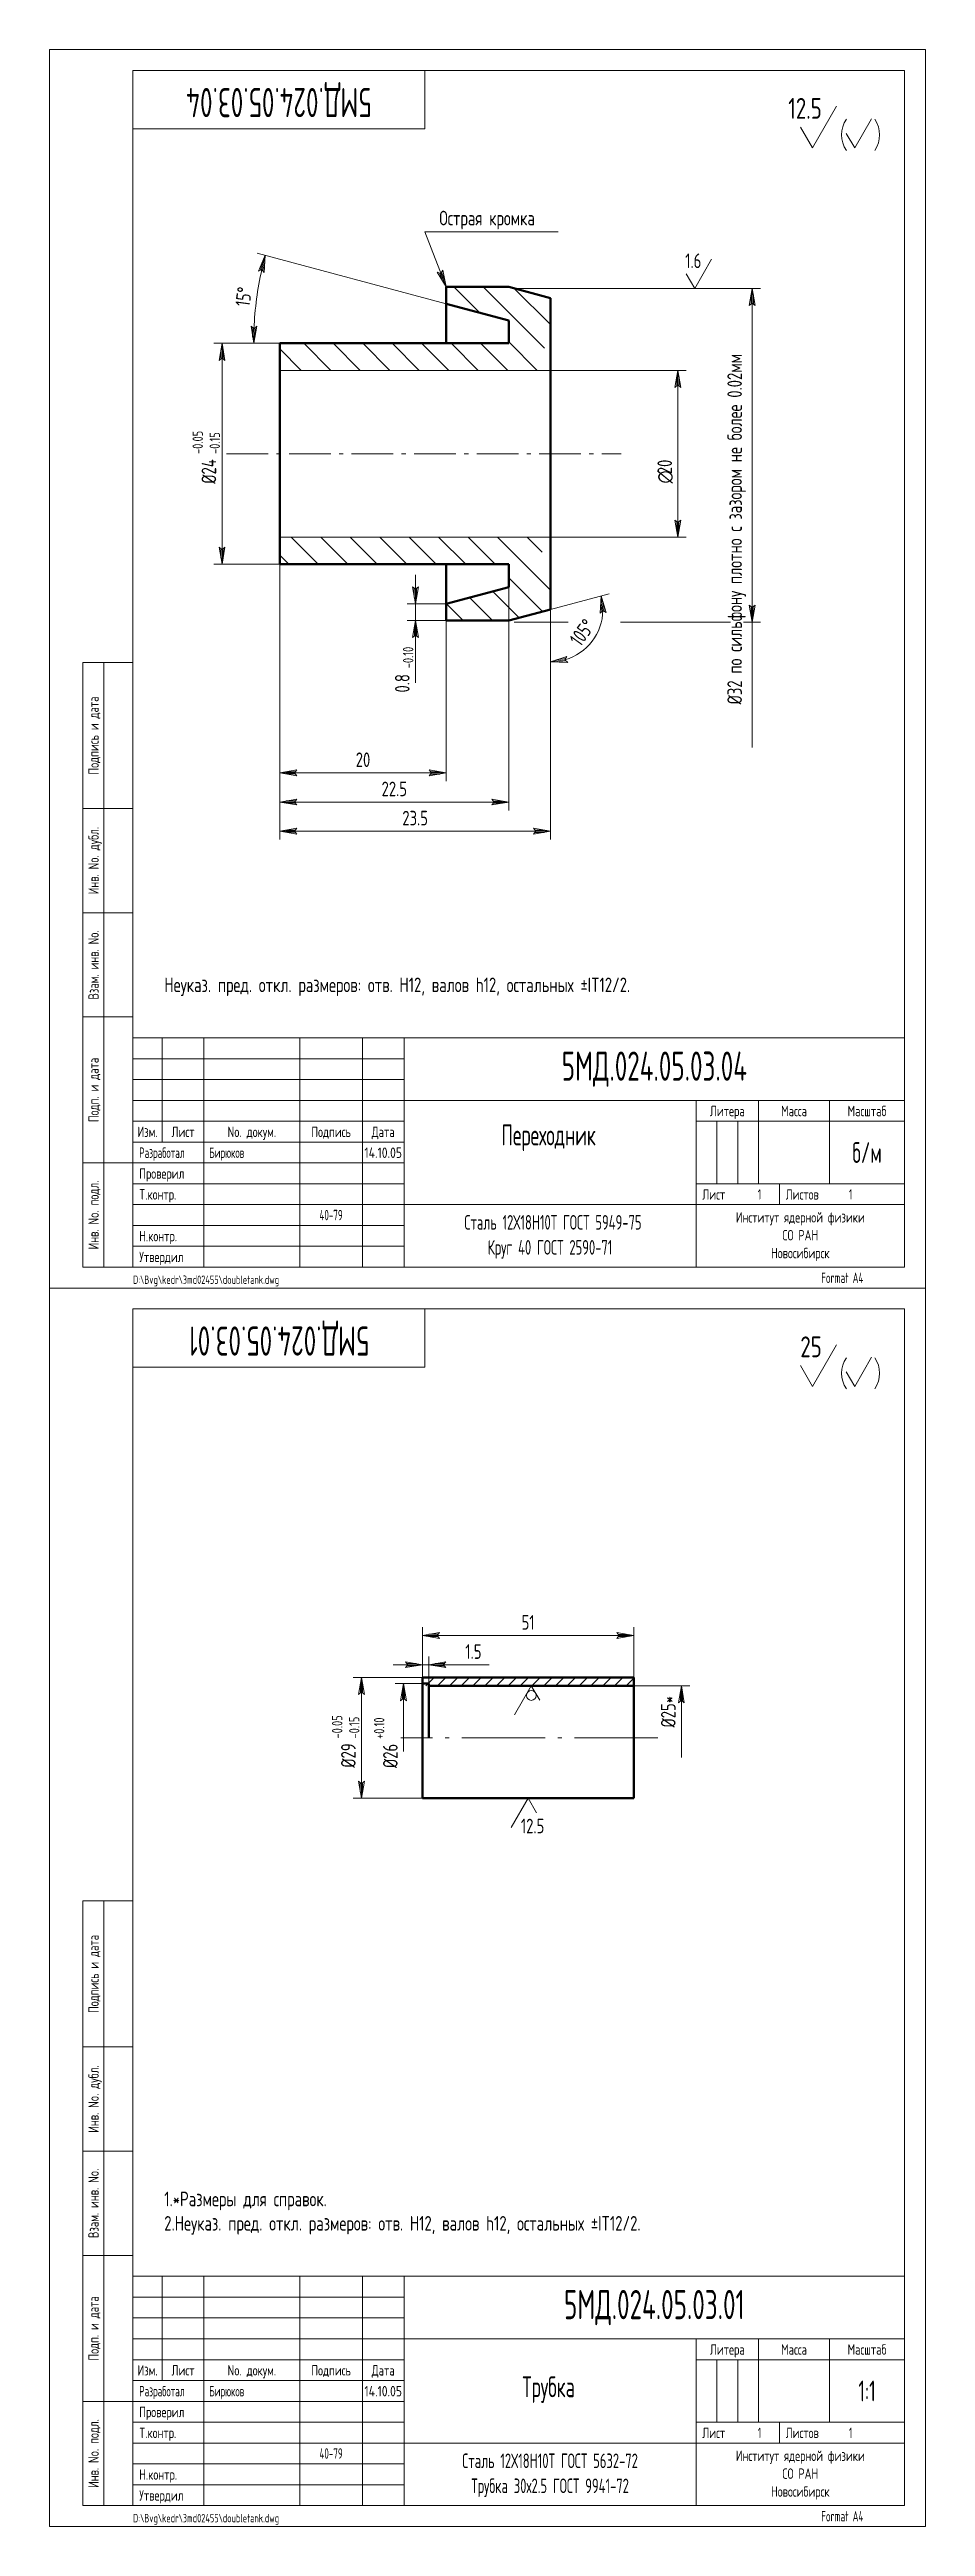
# Model space of a CAD drawing. Extents: x -414 to 4851, y -2165 to 1761.
# Drawn here: x 1324 to 1534, y 419 to 1013 of the extents above; entities that cross this region are included whole.
import ezdxf
from ezdxf.enums import TextEntityAlignment as Align

# ---------------------------------------------------------------- set-up
doc = ezdxf.new("R2010")
doc.units = 0
doc.linetypes.add('S-P10', pattern=[15, 10, -2, 1, -2])
doc.linetypes.add('S-P20', pattern=[27, 20, -3, 1, -3])
for name, color, linetype, lineweight in [('1', 9, 'CONTINUOUS', 20), ('2', 2, 'CONTINUOUS', 50), ('DIM', 4, 'CONTINUOUS', 20), ('HATCH', 5, 'CONTINUOUS', 20), ('TR', 3, 'CONTINUOUS', 20)]:
    doc.layers.add(name, color=color, linetype=linetype, lineweight=lineweight)
doc.styles.add('SIMPLEX', font='simplex.shx', dxfattribs={"width": 0.7})
pattern_1 = [(135, (7672.0785, -5245.069), (-3.535534, -3.535534), [])]

msp = doc.modelspace()

# ---------------------------------------------------------------- texts
at = {"layer": 'DIM', "style": 'SIMPLEX', "width": 0.7}
for s, p in [('12.5', (1509.44, 996.64)), ('25', (1509.44, 699.64))]:
    msp.add_text(s, height=5, dxfattribs=at).set_placement(p, align=Align.RIGHT)
msp.add_text('1.6', height=3.5, rotation=360, dxfattribs=at).set_placement((1480.56, 960.84), align=Align.RIGHT)
for s, p in [('-0.05', (1361.79, 916.26)), ('-0.05', (1395.23, 608.22)), ('+0.10', (1405.3, 608.11))]:
    msp.add_text(s, height=2.474, rotation=90, dxfattribs=at).set_placement(p, align=Align.BOTTOM_LEFT)
for s, p in [('-0.15', (1362.67, 916.26)), ('-0.10', (1409.03, 864.88)), ('-0.15', (1396.11, 608.22))]:
    msp.add_text(s, height=2.474, rotation=90, dxfattribs=at).set_placement(p, align=Align.TOP_LEFT)
for s, rotation, p in [('∅', 90, (1473.53, 909.18)), ('20', 90, (1473.53, 911.4)), ('12.5', 360, (1437.28, 585.47))]:
    msp.add_text(s, height=3.5, rotation=rotation, dxfattribs=at).set_placement(p)
for s, p in [('Подпись и дата', (1336.09, 848.74)), ('Инв. No. дубл.', (1336.09, 818.74)), ('Взам. инв. No.', (1336.09, 793.74)), ('Подп. и дата', (1336.09, 763.74)), ('Инв. No. подл.', (1336.09, 733.74)), ('Подпись и дата', (1336.09, 551.74)), ('Инв. No. дубл.', (1336.09, 521.74)), ('Взам. инв. No.', (1336.09, 496.74)), ('Подп. и дата', (1336.09, 466.74)), ('Инв. No. подл.', (1336.09, 436.74))]:
    msp.add_text(s, height=2.5, rotation=90, dxfattribs=at).set_placement(p, align=Align.CENTER)
at = {"layer": 'DIM', "char_height": 3.5, "attachment_point": 5, "style": 'SIMPLEX'}
for s, insert, rotation in [('\\A1;15°', (1370.82, 953.98), 82.41655), ('\\fSimplex|b0|i0|c204|p2;%%c32 по сильфону плотно с зазором не более 0.02мм', (1489.02, 898.22), 90), ('\\A1;%%c24', (1362.49, 912.06), 90), ('\\A1;105°', (1452.01, 873.45), 54.06239), ('\\A1;0.8', (1408.86, 861.26), 90), ('\\A1;%%c25*', (1472.63, 614.62), 90), ('\\A1;%%c29', (1395.93, 604.13), 90), ('\\A1;%%c26', (1406, 604.03), 90)]:
    msp.add_mtext(s, dxfattribs=dict(at, insert=insert, rotation=rotation))
for s, insert in [('20', (1399.44, 842.93)), ('22.5', (1406.94, 835.93)), ('23.5', (1411.94, 828.93)), ('\\A1;51', (1439.03, 636.06)), ('\\A1;1.5', (1425.92, 629.06))]:
    msp.add_mtext(s, dxfattribs=dict(at, insert=insert))
at = {"layer": 'TR', "style": 'SIMPLEX', "width": 0.7}
msp.add_text('Острая кромка', height=3.5, dxfattribs=at).set_placement((1417.75, 971.08))
at = {"layer": 'TR', "char_height": 3.5, "width": 170, "attachment_point": 7, "style": 'SIMPLEX'}
for s, insert in [('\\A1;Неуказ. пред. откл. размеров: отв. H12, валов h12, остальных ±IT12/2.', (1351.79, 786.24)), ('\\A1;1.*Размеры для справок.\\P2.Неуказ. пред. откл. размеров: отв. H12, валов h12, остальных ±IT12/2.', (1351.79, 489.24))]:
    msp.add_mtext(s, dxfattribs=dict(at, insert=insert))

# ---------------------------------------------------------------- blocks, each defined once
blk = doc.blocks.new('SHTAMP1')
at = {"layer": 'DIM', "color": 2}
for p, q in [((-185, 55), (0, 55)), ((-185, 55), (-185, 0)), ((-178, 55), (-178, 30)), ((-168, 55), (-168, 0)), ((-145, 55), (-145, 0)), ((-130, 55), (-130, 0)), ((-120, 55), (-120, 0)), ((-120, 40), (0, 40)), ((-50, 40), (-50, 0)), ((-35, 40), (-35, 20)), ((-18, 40), (-18, 20)), ((-185, 35), (-120, 35)), ((-185, 30), (-120, 30)), ((-50, 35), (0, 35)), ((-50, 20), (0, 20)), ((-30, 20), (-30, 15)), ((-120, 15), (0, 15))]:
    blk.add_line(p, q, dxfattribs=at)
at = {"layer": 'DIM'}
for p, q in [((-185, 50), (-120, 50)), ((-185, 45), (-120, 45)), ((-185, 40), (-120, 40)), ((-45, 35), (-45, 20)), ((-40, 35), (-40, 20)), ((-185, 25), (-120, 25)), ((-185, 20), (-120, 20)), ((-185, 15), (-120, 15)), ((-185, 10), (-120, 10)), ((-185, 5), (-120, 5))]:
    blk.add_line(p, q, dxfattribs=at)
at = {"layer": 'DIM', "style": 'SIMPLEX', "width": 0.6}
blk.add_text('1', height=2.5, dxfattribs=at).set_placement((-35.18, 16.2))
at = {"layer": 'DIM', "style": 'SIMPLEX', "width": 0.6, "flags": 8}
blk.add_attdef('ОБОЗНАЧЕНИЕ2', text='', height=7, dxfattribs=at).set_placement((-117, 60), align=Align.MIDDLE)
at = {"layer": 'DIM', "style": 'SIMPLEX', "width": 0.6}
for tag, height, p in [('ОБОЗНАЧЕНИЕ', 7, (-60, 47.5)), ('МАСШТАБ', 5, (-9, 27.5))]:
    blk.add_attdef(tag, text='', height=height, dxfattribs=at).set_placement(p, align=Align.MIDDLE)
at = {"layer": 'DIM', "style": 'SIMPLEX', "width": 0.910843}
blk.add_attdef('ДАТА', text='', height=2.5, dxfattribs=at).set_placement((-129.5, 26.2), (-120.5, 26.2), align=Align.FIT)
at = {"layer": 'DIM', "style": 'SIMPLEX', "width": 0.6}
for tag, p in [('ЛИСТОВ', (-13.32, 16.2)), ('FORMAT', (-20, -3.8))]:
    blk.add_attdef(tag, p, '', height=2.5, dxfattribs=at)
blk.add_attdef('ТЕЛЕФОН', text='', height=2.5, dxfattribs=at).set_placement((-137.5, 12.5), align=Align.MIDDLE_CENTER)
at = {"layer": 'TR', "style": 'SIMPLEX', "width": 0.7}
for s, p in [('Литера', (-42.5, 36.2)), ('Масса', (-26.5, 36.2)), ('Масштаб', (-9, 36.2)), ('Изм.', (-181.5, 31.2)), ('Лист', (-173, 31.2)), ('No. докум.', (-156.5, 31.2)), ('Подпись', (-137.5, 31.2)), ('Дата', (-125, 31.2)), ('Институт ядерной физики', (-25, 10.7)), ('СО РАН', (-25, 6.42)), ('Новосибирск', (-25, 2.13))]:
    blk.add_text(s, height=2.5, dxfattribs=at).set_placement(p, align=Align.CENTER)
at = {"layer": 'TR', "style": 'SIMPLEX'}
for s, width, p in [('Разработал', 0.6, (-183.5, 26.2)), ('T.контр.', 0.7, (-183.5, 16.2)), ('Проверил', 0.7, (-183.5, 21.2)), ('Лист', 0.7, (-48.5, 16.2)), ('Листов', 0.7, (-28.5, 16.2)), ('Н.контр.', 0.7, (-183.5, 6.2)), ('Утвердил', 0.7, (-183.5, 1.2))]:
    blk.add_text(s, height=2.5, dxfattribs=dict(at, width=width)).set_placement(p)
at = {"layer": 'TR', "style": 'SIMPLEX', "width": 0.6}
for tag, height, p in [('НАИМЕНОВАНИЕ', 5, (-85.35, 29.2)), ('НАИМЕНОВАНИЕ2', 5, (-85.35, 21.2)), ('МАТЕРИАЛ', 3.5, (-85, 9)), ('СОРТАМЕНТ', 3.5, (-85, 3))]:
    blk.add_attdef(tag, text='', height=height, dxfattribs=at).set_placement(p, align=Align.CENTER)
for tag, p, height in [('РАЗРАБОТАЛ', (-166.7, 26.2), 2.5), ('ПРОВЕРИЛ', (-166.7, 21.2), 2.5), ('НОРМОКОНТРОЛЬ', (-166.7, 6.2), 2.5), ('УТВЕРДИЛ', (-166.7, 1.2), 2.5), ('ФАЙЛ', (-185, -4), 2)]:
    blk.add_attdef(tag, p, '', height=height, dxfattribs=at)
blk = doc.blocks.new('LEADR')
at = {"layer": 'DIM'}
for p, q in [((-1.17, 0.2), (0, 0)), ((-1, 0), (-1.17, 0.2)), ((0, 0), (-1.17, -0.2)), ((-0.44, 0.07), (-1.06, 0.07)), ((0, 0), (-1, 0)), ((-1.17, -0.2), (-1, 0)), ((-0.44, -0.08), (-1.06, -0.08))]:
    blk.add_line(p, q, dxfattribs=at)

# ---------------------------------------------------------------- hatches: boundary and pattern name
at = {"layer": 'HATCH'}
h = msp.add_hatch(dxfattribs=at)
h.set_pattern_fill('U', color=256, scale=5, angle=135, style=0, pattern_type=0)
h.set_pattern_definition(pattern_1)
h.paths.add_polyline_path([(1379.5, 942.8), (1379.5, 936.3), (1444.39, 936.3), (1444.39, 938.3, -1), (1444.39, 942.3), (1444.39, 953.62), (1434.39, 956.3), (1419.39, 956.3), (1419.39, 952.3), (1434.39, 948.28), (1434.39, 942.8)])
h = msp.add_hatch(dxfattribs=at)
h.set_pattern_fill('U', color=256, scale=5, angle=135, style=0, pattern_type=0)
h.set_pattern_definition(pattern_1)
h.paths.add_polyline_path([(1379.5, 896.3), (1379.5, 889.8), (1434.39, 889.8), (1434.39, 884.32), (1419.39, 880.3), (1419.39, 876.3), (1434.39, 876.3), (1444.39, 878.98), (1444.39, 890.3, -1), (1444.39, 894.3), (1444.39, 896.3)])
h = msp.add_hatch(dxfattribs=at)
h.set_pattern_fill('U', color=256, scale=2, angle=45, style=0, pattern_type=0)
h.set_pattern_definition([(45, (581.4915, 305.4806), (-1.4142136, 1.4142136), [])])
h.paths.add_polyline_path([(1413.69, 622.87), (1413.69, 620.87), (1464.37, 620.87), (1464.37, 622.87)])

# ---------------------------------------------------------------- linework, layer by layer
at = {"layer": '1', "color": 2}
for p, q in [((1379.5, 936.3), (1444.39, 936.3)), ((1379.5, 896.3), (1444.39, 896.3))]:
    msp.add_line(p, q, dxfattribs=at)
at = {"layer": '1', "linetype": 'S-P10'}
msp.add_line((1366.7, 916.3), (1461.35, 916.3), dxfattribs=at)
at = {"layer": '1', "linetype": 'S-P20'}
msp.add_line((1470.13, 608.37), (1408.55, 608.37), dxfattribs=at)
at = {"layer": '2'}
for p, q in [((1419.39, 956.3), (1419.39, 942.8)), ((1419.39, 956.3), (1434.39, 956.3)), ((1434.39, 948.28), (1419.39, 952.3)), ((1444.39, 953.62), (1434.39, 956.3)), ((1444.39, 953.62), (1444.39, 916.3)), ((1434.39, 948.28), (1434.39, 942.8)), ((1434.39, 942.8), (1379.5, 942.8)), ((1379.5, 942.8), (1379.5, 936.3)), ((1379.5, 936.3), (1379.5, 916.3)), ((1379.5, 896.3), (1379.5, 916.3)), ((1444.39, 878.98), (1444.39, 916.3)), ((1379.5, 889.8), (1379.5, 896.3)), ((1434.39, 889.8), (1379.5, 889.8)), ((1419.39, 876.3), (1419.39, 889.8)), ((1434.39, 884.32), (1434.39, 889.8)), ((1434.39, 884.32), (1419.39, 880.3)), ((1419.39, 876.3), (1434.39, 876.3)), ((1444.39, 878.98), (1434.39, 876.3)), ((1413.69, 622.87), (1464.37, 622.87)), ((1413.69, 608.37), (1413.69, 622.87)), ((1413.69, 621.37), (1415.19, 621.37)), ((1415.19, 608.37), (1415.19, 621.37)), ((1415.19, 620.87), (1464.37, 620.87)), ((1464.37, 608.37), (1464.37, 622.87)), ((1413.69, 608.37), (1413.69, 593.87)), ((1464.37, 608.37), (1464.37, 593.87)), ((1413.69, 593.87), (1464.37, 593.87))]:
    msp.add_line(p, q, dxfattribs=at)
at = {"layer": 'DIM'}
for p, q in [((1414.25, 969.5), (1446.27, 969.5)), ((1419.39, 956.3), (1414.25, 969.5)), ((1419.39, 952.3), (1374.08, 964.44)), ((1435.71, 955.94), (1494.75, 955.94)), ((1492.75, 952.44), (1492.75, 879.44)), ((1371.23, 942.8), (1363.64, 942.8)), ((1365.64, 939.3), (1365.64, 893.3)), ((1379.5, 942.8), (1371.23, 942.8)), ((1444.39, 936.3), (1476.93, 936.3)), ((1474.93, 899.8), (1474.93, 932.8)), ((1444.39, 896.3), (1476.93, 896.3)), ((1379.5, 889.8), (1363.64, 889.8)), ((1379.5, 889.8), (1379.5, 823.78)), ((1379.5, 889.8), (1379.5, 830.78)), ((1379.5, 889.8), (1379.5, 837.78)), ((1379.5, 889.8), (1379.5, 844.78)), ((1412.01, 883.8), (1412.01, 887.3)), ((1419.39, 880.3), (1410.01, 880.3)), ((1412.01, 880.3), (1412.01, 876.3)), ((1434.39, 884.32), (1434.39, 830.78)), ((1444.39, 878.98), (1458.46, 882.75)), ((1419.39, 876.3), (1410.01, 876.3)), ((1419.39, 876.3), (1419.39, 837.78)), ((1435.71, 875.94), (1448.66, 875.94)), ((1444.39, 878.98), (1444.39, 823.78)), ((1461.17, 875.94), (1487.56, 875.94)), ((1490.65, 875.94), (1494.75, 875.94)), ((1492.75, 875.94), (1492.75, 845.86)), ((1412.01, 872.8), (1412.01, 861.37)), ((1383, 839.78), (1415.89, 839.78)), ((1383, 832.78), (1430.89, 832.78)), ((1383, 825.78), (1440.89, 825.78)), ((1413.69, 622.87), (1413.69, 634.91)), ((1417.19, 632.91), (1460.87, 632.91)), ((1464.37, 622.87), (1464.37, 634.91)), ((1410.19, 625.91), (1406.69, 625.91)), ((1413.69, 622.87), (1413.69, 627.91)), ((1413.69, 625.91), (1415.19, 625.91)), ((1415.19, 621.37), (1415.19, 627.91)), ((1418.69, 625.91), (1429.65, 625.91)), ((1413.69, 622.87), (1397.08, 622.87)), ((1399.08, 619.37), (1399.08, 597.37)), ((1413.69, 621.37), (1407.15, 621.37)), ((1409.15, 617.87), (1409.15, 605.1)), ((1464.37, 620.87), (1477.78, 620.87)), ((1475.78, 617.37), (1475.78, 603.65)), ((1413.69, 593.87), (1397.08, 593.87))]:
    msp.add_line(p, q, dxfattribs=at)
at = {"layer": 'DIM', "color": 2}
for p, q in [((1332.29, 721.24), (1332.29, 866.24)), ((1344.29, 866.24), (1332.29, 866.24)), ((1337.29, 721.24), (1337.29, 866.24)), ((1344.29, 831.24), (1332.29, 831.24)), ((1344.29, 806.24), (1332.29, 806.24)), ((1344.29, 781.24), (1332.29, 781.24)), ((1344.29, 746.24), (1332.29, 746.24)), ((1344.29, 721.24), (1332.29, 721.24)), ((1332.29, 424.24), (1332.29, 569.24)), ((1344.29, 569.24), (1332.29, 569.24)), ((1337.29, 424.24), (1337.29, 569.24)), ((1344.29, 534.24), (1332.29, 534.24)), ((1344.29, 509.24), (1332.29, 509.24)), ((1344.29, 484.24), (1332.29, 484.24)), ((1344.29, 449.24), (1332.29, 449.24)), ((1344.29, 424.24), (1332.29, 424.24))]:
    msp.add_line(p, q, dxfattribs=at)
at = {"layer": 'DIM'}
for points in [[(1324.29, 716.24), (1324.29, 1013.24), (1534.29, 1013.24), (1534.29, 716.24)], [(1324.29, 419.24), (1324.29, 716.24), (1534.29, 716.24), (1534.29, 419.24)]]:
    msp.add_lwpolyline(points, close=True, dxfattribs=at)
at = {"layer": 'DIM', "color": 2}
for points in [[(1344.29, 721.24), (1344.29, 1008.24), (1529.29, 1008.24), (1529.29, 721.24)], [(1344.29, 424.24), (1344.29, 711.24), (1529.29, 711.24), (1529.29, 424.24)]]:
    msp.add_lwpolyline(points, close=True, dxfattribs=at)
for points in [[(1344.29, 994.24), (1414.29, 994.24), (1414.29, 1008.24)], [(1344.29, 697.24), (1414.29, 697.24), (1414.29, 711.24)]]:
    msp.add_lwpolyline(points, dxfattribs=at)
at = {"layer": 'DIM', "flags": 128}
for points in [[(1504.3, 994.64), (1507.19, 989.64), (1512.96, 999.64)], [(1515.32, 993.14), (1517.34, 989.64), (1521.38, 996.64)], [(1476.96, 959.44), (1478.99, 955.94), (1483.03, 962.94)], [(1504.3, 697.64), (1507.19, 692.64), (1512.96, 702.64)], [(1515.32, 696.14), (1517.34, 692.64), (1521.38, 699.64)], [(1441.8, 617.37), (1439.78, 620.87), (1435.74, 613.87)], [(1441.05, 590.37), (1439.03, 593.87), (1434.99, 586.87)]]:
    msp.add_lwpolyline(points, dxfattribs=at)
at = {"layer": 'DIM'}
msp.add_circle((1439.78, 618.53), 1.17, dxfattribs=at)
for centre, radius, start, end in [((1520.84, 992.79), 6.65, 146, 214), ((1516.64, 992.79), 6.65, 326, 34), ((1454.84, 942.8), 81.61, 167.45731, 177.54269), ((1444.39, 878.98), 12.57, 286.00522, 358.99478), ((1520.84, 695.79), 6.65, 146, 214), ((1516.64, 695.79), 6.65, 326, 34)]:
    msp.add_arc(centre, radius, start, end, dxfattribs=at)

# ---------------------------------------------------------------- block references
ref = msp.add_blockref('SHTAMP1', (1529.29, 721.24), dxfattribs=at)
ref.add_attrib('ФАЙЛ', 'D:\\Bvg\\kedr\\3md02455\\doubletank.dwg', (1344.29, 717.24), dxfattribs={"layer": 'TR', "height": 2, "style": 'SIMPLEX', "width": 0.6})
ref.add_attrib('РАЗРАБОТАЛ', 'Бирюков', (1362.59, 747.44), dxfattribs={"layer": 'TR', "height": 2.5, "style": 'SIMPLEX', "width": 0.6})
ref.add_attrib('ТЕЛЕФОН', '40-79', dxfattribs={"height": 2.5, "style": 'SIMPLEX', "width": 0.6}).set_placement((1391.79, 733.74), align=Align.MIDDLE_CENTER)
ref.add_attrib('ДАТА', '14.10.05', dxfattribs={"height": 2.5, "style": 'SIMPLEX', "width": 0.6}).set_placement((1399.79, 747.44), (1408.79, 747.44), align=Align.FIT)
ref.add_attrib('ОБОЗНАЧЕНИЕ', '5МД.024.05.03.04', dxfattribs={"height": 7, "style": 'SIMPLEX', "width": 0.6}).set_placement((1469.29, 768.74), align=Align.MIDDLE)
ref.add_attrib('МАСШТАБ', 'б/м', dxfattribs={"height": 5, "style": 'SIMPLEX', "width": 0.6}).set_placement((1520.29, 748.74), align=Align.MIDDLE)
ref.add_attrib('НАИМЕНОВАНИЕ', 'Переходник', dxfattribs={"layer": 'TR', "height": 5, "style": 'SIMPLEX', "width": 0.6}).set_placement((1443.94, 750.44), align=Align.CENTER)
ref.add_attrib('МАТЕРИАЛ', ' Сталь 12Х18Н10Т ГОСТ 5949-75', dxfattribs={"layer": 'TR', "height": 3.5, "style": 'SIMPLEX', "width": 0.6}).set_placement((1444.29, 730.24), align=Align.CENTER)
ref.add_attrib('СОРТАМЕНТ', 'Круг 40 ГОСТ 2590-71', dxfattribs={"layer": 'TR', "height": 3.5, "style": 'SIMPLEX', "width": 0.6}).set_placement((1444.29, 724.24), align=Align.CENTER)
ref.add_attrib('ЛИСТОВ', '1', (1515.96, 737.44), dxfattribs={"height": 2.5, "style": 'SIMPLEX', "width": 0.6})
ref.add_attrib('FORMAT', 'Format A4', (1509.29, 717.44), dxfattribs={"height": 2.5, "style": 'SIMPLEX', "width": 0.6})
ref.add_attrib('ОБОЗНАЧЕНИЕ2', '5МД.024.05.03.04', dxfattribs={"height": 7, "rotation": 180, "style": 'SIMPLEX', "width": 0.6, "flags": 8}).set_placement((1379.29, 1001.24), align=Align.MIDDLE)
at = {"layer": 'DIM', "xscale": 3.5, "yscale": 3.5, "zscale": 3.5}
for p, rotation in [((1376.01, 963.92), 76.22865700325053), ((1419.39, 956.3), 291.2653879934346), ((1492.75, 955.94), 90), ((1373.23, 942.8), 268.7713429967423), ((1365.64, 942.8), 90), ((1474.93, 936.3), 90), ((1474.93, 896.3), 270), ((1365.64, 889.8), 270), ((1412.01, 880.3), 270), ((1456.53, 882.23), 96.99738894840878), ((1492.75, 875.94), 270), ((1412.01, 876.3), 90), ((1444.39, 866.41), 188.002611051595), ((1379.5, 839.78), 180), ((1379.5, 832.78), 180), ((1379.5, 825.78), 180), ((1413.69, 632.91), 180), ((1415.19, 625.91), 180), ((1399.08, 622.87), 90), ((1409.15, 621.37), 90), ((1475.78, 620.87), 90), ((1399.08, 593.87), 270)]:
    msp.add_blockref('LEADR', p, dxfattribs=dict(at, rotation=rotation))
for p in [(1419.39, 839.78), (1434.39, 832.78), (1444.39, 825.78), (1464.37, 632.91), (1413.69, 625.91)]:
    msp.add_blockref('LEADR', p, dxfattribs=at)
at = {"layer": 'DIM'}
ref = msp.add_blockref('SHTAMP1', (1529.29, 424.24), dxfattribs=at)
ref.add_attrib('ФАЙЛ', 'D:\\Bvg\\kedr\\3md02455\\doubletank.dwg', (1344.29, 420.24), dxfattribs={"layer": 'TR', "height": 2, "style": 'SIMPLEX', "width": 0.6})
ref.add_attrib('РАЗРАБОТАЛ', 'Бирюков', (1362.59, 450.44), dxfattribs={"layer": 'TR', "height": 2.5, "style": 'SIMPLEX', "width": 0.6})
ref.add_attrib('ТЕЛЕФОН', '40-79', dxfattribs={"height": 2.5, "style": 'SIMPLEX', "width": 0.6}).set_placement((1391.79, 436.74), align=Align.MIDDLE_CENTER)
ref.add_attrib('ДАТА', '14.10.05', dxfattribs={"height": 2.5, "style": 'SIMPLEX', "width": 0.6}).set_placement((1399.79, 450.44), (1408.79, 450.44), align=Align.FIT)
ref.add_attrib('ОБОЗНАЧЕНИЕ', '5МД.024.05.03.01', dxfattribs={"height": 7, "style": 'SIMPLEX', "width": 0.6}).set_placement((1469.29, 471.74), align=Align.MIDDLE)
ref.add_attrib('МАСШТАБ', '1:1', dxfattribs={"height": 5, "style": 'SIMPLEX', "width": 0.6}).set_placement((1520.29, 451.74), align=Align.MIDDLE)
ref.add_attrib('НАИМЕНОВАНИЕ', 'Трубка', dxfattribs={"layer": 'TR', "height": 5, "style": 'SIMPLEX', "width": 0.6}).set_placement((1443.94, 450.24), align=Align.CENTER)
ref.add_attrib('МАТЕРИАЛ', 'Сталь 12Х18Н10Т ГОСТ 5632-72', dxfattribs={"layer": 'TR', "height": 3.5, "style": 'SIMPLEX', "width": 0.6}).set_placement((1444.29, 433.24), align=Align.CENTER)
ref.add_attrib('СОРТАМЕНТ', 'Трубка 30х2.5 ГОСТ 9941-72', dxfattribs={"layer": 'TR', "height": 3.5, "style": 'SIMPLEX', "width": 0.6}).set_placement((1444.29, 427.24), align=Align.CENTER)
ref.add_attrib('ЛИСТОВ', '1', (1515.96, 440.44), dxfattribs={"height": 2.5, "style": 'SIMPLEX', "width": 0.6})
ref.add_attrib('FORMAT', 'Format A4', (1509.29, 420.44), dxfattribs={"height": 2.5, "style": 'SIMPLEX', "width": 0.6})
ref.add_attrib('ОБОЗНАЧЕНИЕ2', '5МД.024.05.03.01', dxfattribs={"height": 7, "rotation": 180, "style": 'SIMPLEX', "width": 0.6, "flags": 8}).set_placement((1379.29, 704.24), align=Align.MIDDLE)

msp.set_redraw_order([(e.dxf.handle, doc.entitydb.next_handle()) for e in msp.query("TEXT MTEXT ATTDEF DIMENSION ARC_DIMENSION")])  # texts and dimensions are drawn at this point

doc.saveas('drawing.dxf')
